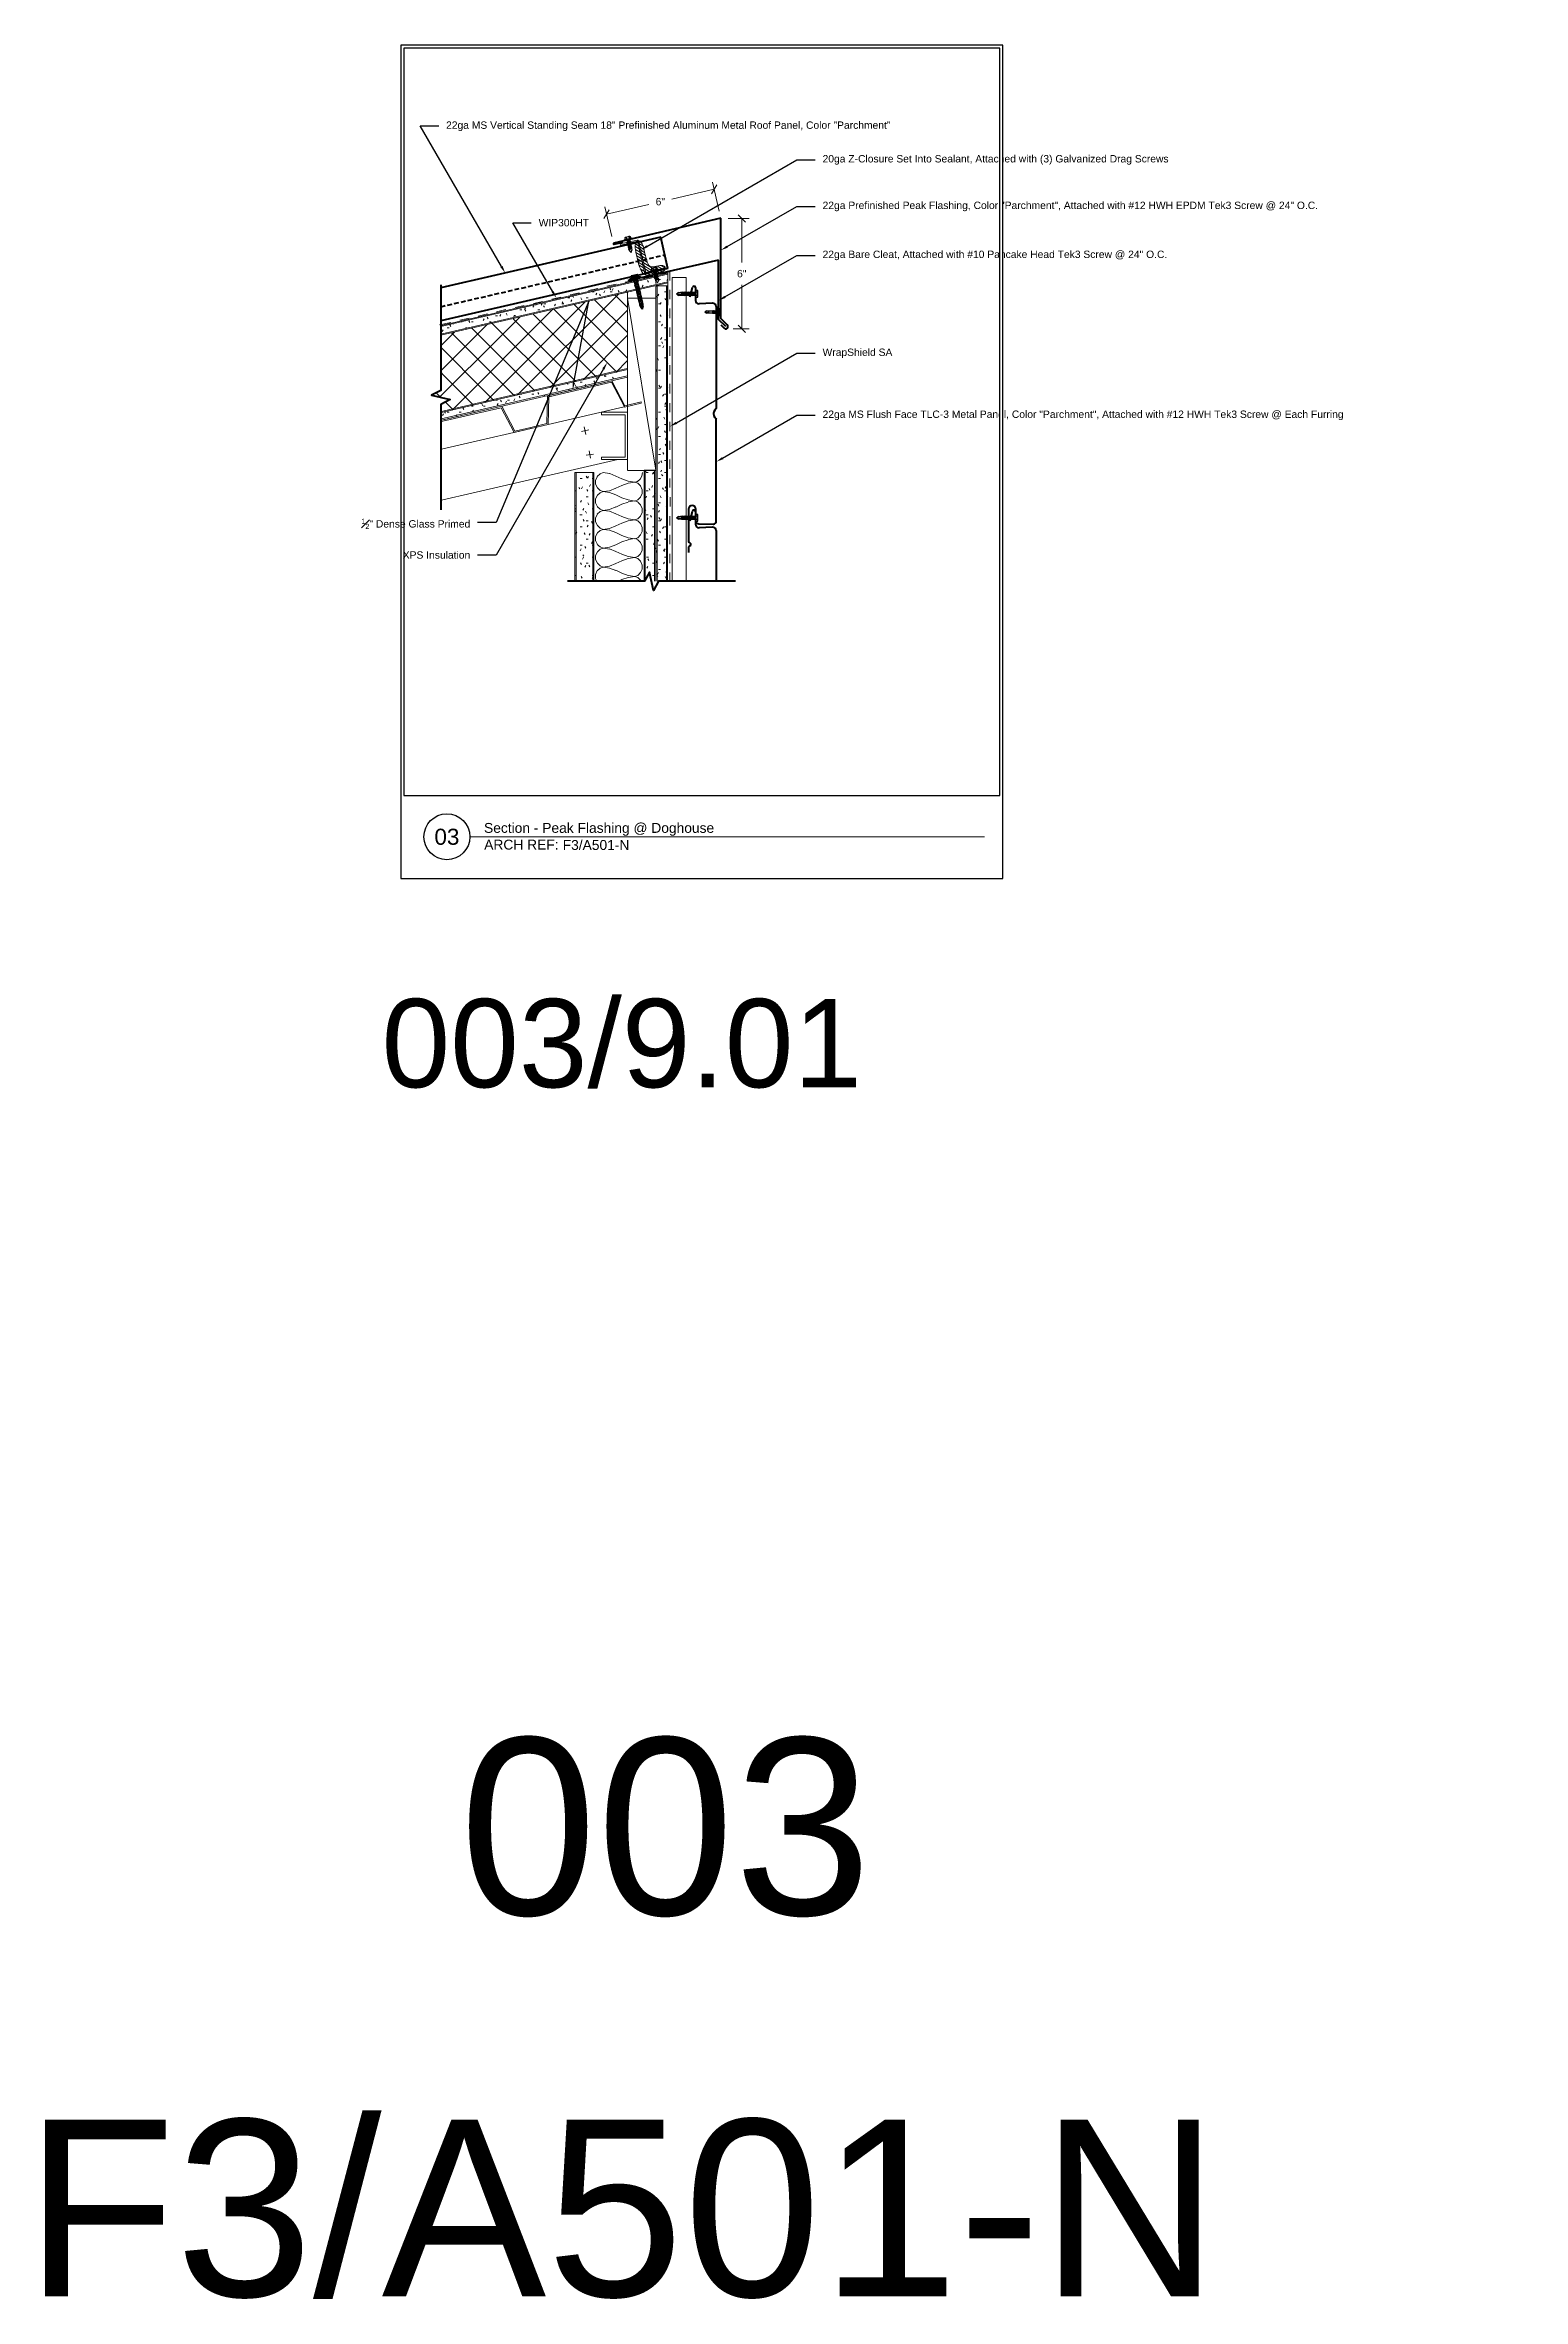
# Model space of a CAD drawing. Header units: inches. Extents: x -293 to 39679, y -468 to 488.
# Drawn here: x 222.1 to 302.4, y -76.9 to 45.5 of the extents above; entities that cross this region are included whole.
import ezdxf
from ezdxf import colors
from ezdxf.entities.mleader import LeaderData, LeaderLine
from ezdxf.enums import TextEntityAlignment as Align
from ezdxf.math import Vec2, Vec3

# ---------------------------------------------------------------- set-up
doc = ezdxf.new("R2010")
doc.units = ezdxf.units.IN
doc.header["$MEASUREMENT"] = 0
doc.linetypes.add('HIDDEN', pattern=[0.375, 0.25, -0.125])
doc.linetypes.add('PHANTOM2', pattern=[1.25, 0.625, -0.125, 0.125, -0.125, 0.125, -0.125])
doc.layers.get('Defpoints').update_dxf_attribs({"color": 3})
doc.layers.add('NSE-Border', color=156, linetype='Continuous', plot=False)
for name, color, linetype, lineweight in [('NSE-By_Others', 252, 'Continuous', 0), ('NSE-Call-Outs', 51, 'Continuous', 13), ('NSE-Flashing 01', 2, 'Continuous', 40), ('NSE-Furring 01', 30, 'Continuous', 18), ('NSE-Hardware', 111, 'Continuous', 25), ('NSE-Notes', 11, 'Continuous', 40), ('NSE-Panels 01', 1, 'Continuous', 40), ('NSE-Panels 03', 3, 'Continuous', 40), ('NSE-Sealant', 143, 'Continuous', 13), ('NSE-Title', 51, 'Continuous', 9), ('NSE-Underlayment', 6, 'PHANTOM2', 13)]:
    doc.layers.add(name, color=color, linetype=linetype, lineweight=lineweight)
doc.layers.add('NSE-Detail Border', color=7, linetype='Continuous')
doc.styles.add('004 - NSSM - Standard', font='arial.ttf', dxfattribs={"height": 0.4})
doc.styles.add('008 - NSSM - Standard', font='arial.ttf', dxfattribs={"height": 0.8})
doc.styles.add('048 - NSSM - Standard', font='arial.ttf', dxfattribs={"height": 4.8})
doc.styles.add('096 - NSSM - Standard', font='arial.ttf', dxfattribs={"height": 9.6})
doc.styles.add('Anno - NSSM - Standard', font='arial.ttf', dxfattribs={"height": 0.1})
doc.dimstyles.new('004 - NSSM - Standard', dxfattribs={"dimtxt": 0.4, "dimasz": 0.4, "dimexe": 0.4, "dimexo": 0.4, "dimgap": 0.4, "dimtad": 0, "dimtih": 1, "dimtoh": 1, "dimdec": 4, "dimzin": 3, "dimdsep": 46, "dimlunit": 4, "dimtxsty": '004 - NSSM - Standard', "dimblk": 'OBLIQUE', "dimcen": 0.4, "dimclrd": 51, "dimclre": 51, "dimclrt": 256, "dimadec": 0, "dimazin": 0, "dimtfac": 0.7, "dimtdec": 4, "dimtmove": 1, "dimatfit": 2, "dimfxl": 1, "dimtfill": 1, "dimtfillclr": 11, "dimfrac": 1, "dimtolj": 1, "dimtzin": 0, "dimlwd": 0, "dimlwe": 0, "dimarcsym": 0})
doc.dimstyles.get("Standard").update_dxf_attribs({"dimtxt": 0.18, "dimasz": 0.18, "dimexe": 0.18, "dimexo": 0.0625, "dimgap": 0.09, "dimtad": 0, "dimtih": 1, "dimtoh": 1, "dimdec": 4, "dimzin": 0, "dimdsep": 46, "dimtxsty": 'Standard', "dimcen": 0.09, "dimadec": 0, "dimazin": 0, "dimtfac": 1, "dimtdec": 4, "dimtofl": 0, "dimtmove": 0, "dimatfit": 3, "dimfxl": 1, "dimtolj": 1, "dimtzin": 0, "dimarcsym": 0})

msp = doc.modelspace()

# ---------------------------------------------------------------- texts
at = {"layer": 'Defpoints', "color": 5, "insert": (253.45078, -6.28629), "char_height": 4.8, "attachment_point": 2, "style": '048 - NSSM - Standard'}
msp.add_mtext_dynamic_manual_height_columns('003/9.01', width=15.7513444, gutter_width=2, heights=[0], dxfattribs=at)
at = {"layer": 'Defpoints', "insert": (255.82084, -51.28298), "char_height": 9.6, "attachment_point": 5, "style": '096 - NSSM - Standard'}
msp.add_mtext_dynamic_manual_height_columns('003', width=16.3938227, gutter_width=0.5, heights=[0], dxfattribs=at)
at = {"layer": 'NSE-Title', "insert": (253.45078, -72), "char_height": 9.6, "width": 31.6499699, "attachment_point": 5, "style": '096 - NSSM - Standard'}
msp.add_mtext('F3/A501-N', dxfattribs=at)

# ---------------------------------------------------------------- blocks, each defined once
blk = doc.blocks.new('*U4')
blk.add_wipeout([(8.13, 1.129), (8.13, 0), (0, 0), (0, 11.313), (8.172, 11.313), (8.172, 0), (8.13, 0), (8.13, 11.271), (0.042, 11.271), (0.042, 1.129)])
at = {"layer": 'Defpoints', "ltscale": 0.0625}
blk.add_lwpolyline([(0.042, 1.129), (8.13, 1.129), (8.13, 11.271), (0.042, 11.271)], close=True, dxfattribs=at)
at = {"layer": 'Defpoints'}
blk.add_circle((0.625, 0.567), 0.312, dxfattribs=at)
at = {"layer": 'NSE-Border', "ltscale": 0.0625}
blk.add_lwpolyline([(0, 0), (8.172, 0), (8.172, 11.313), (0, 11.313)], close=True, dxfattribs=at)
at = {"layer": 'NSE-Title'}
blk.add_line((0.938, 0.567), (7.922, 0.567), dxfattribs=at)
at = {"layer": 'Defpoints', "style": '008 - NSSM - Standard'}
blk.add_attdef('DETAIL_NUMBER', text='', height=0.218, dxfattribs=at).set_placement((0.625, 0.567), align=Align.MIDDLE_CENTER)
at = {"layer": 'NSE-Title', "style": '004 - NSSM - Standard'}
blk.add_text('ARCH REF:', height=0.1341, dxfattribs=at).set_placement((1.636, 0.46), align=Align.MIDDLE_CENTER)
for tag, p in [('DETAIL_DESCRIPTION', (1.129, 0.62)), ('ARCH_REF', (2.197, 0.388))]:
    blk.add_attdef(tag, p, '', height=0.134, dxfattribs=at)
blk = doc.blocks.new('*U19')
at = {"color": 99}
blk.add_wipeout([(-4.56, 0), (-0.38, 0), (-0.11, 0.5), (0.11, -0.5), (0.38, 0), (4.56, 0), (4.54, -10.9), (-4.58, -10.9)], dxfattribs=at)
blk.add_lwpolyline([(4.56, 0), (0.38, 0), (0.11, -0.5), (-0.11, 0.5), (-0.38, 0), (-4.56, 0)])
blk = doc.blocks.new('*U22')
at = {"color": 99}
blk.add_wipeout([(-6.1, 0), (-0.38, 0), (-0.11, -0.5), (0.11, 0.5), (0.37, 0), (6.1, 0), (6.1, 3), (-6.1, 3)], dxfattribs=at)
blk.add_lwpolyline([(6.1, 0), (0.37, 0), (0.11, 0.5), (-0.11, -0.5), (-0.38, 0), (-6.1, 0)])
blk = doc.blocks.new('*U27')
blk.add_lwpolyline([(0, 0), (5.9687, 0, -1), (5.9687, -0.0625), (5.4687, -0.0625)], format="xyb")
blk = doc.blocks.new('*U39')
blk.add_lwpolyline([(0, -0.35), (0.18, -0.53, 1), (0.35, -0.35), (0, 0)], format="xyb")
blk = doc.blocks.new('*U46')
blk.add_lwpolyline([(0.5625, 1.875, 0.41421356), (0.5, 1.8125), (0.5, 0.0625), (-0.5, 0.0625), (-0.5, 0), (0.5, 0, 0.41421356), (0.5625, 0.0625), (0.5625, 1.8125), (1.5, 1.8125), (1.5, 1.875)], format="xyb", close=True)
blk = doc.blocks.new('*U45')
at = {"color": 0, "linetype": 'ByBlock', "lineweight": -2}
for p, q in [((-0.07, 0), (-0.07, -0.1)), ((-0.1, -0.12), (0.1, -0.07)), ((-0.07, -0.1), (-0.1, -0.12)), ((-0.1, -0.12), (-0.07, -0.15)), ((-0.1, -0.22), (0.1, -0.17)), ((-0.07, -0.2), (-0.1, -0.22)), ((-0.1, -0.22), (-0.07, -0.25)), ((-0.1, -0.32), (0.1, -0.27)), ((-0.07, -0.3), (-0.1, -0.32)), ((-0.1, -0.32), (-0.07, -0.35)), ((-0.1, -0.42), (0.1, -0.37)), ((-0.07, -0.4), (-0.1, -0.42)), ((-0.1, -0.42), (-0.07, -0.45)), ((-0.1, -0.52), (0.1, -0.47)), ((-0.07, -0.5), (-0.1, -0.52)), ((-0.1, -0.52), (-0.07, -0.55)), ((-0.07, -0.1), (0.07, -0.05)), ((-0.07, -0.15), (0.07, -0.1)), ((-0.07, -0.15), (-0.07, -0.2)), ((-0.07, -0.2), (0.07, -0.15)), ((-0.07, -0.25), (0.07, -0.2)), ((-0.07, -0.25), (-0.07, -0.3)), ((-0.07, -0.3), (0.07, -0.25)), ((-0.07, -0.35), (0.07, -0.3)), ((-0.07, -0.35), (-0.07, -0.4)), ((-0.07, -0.4), (0.07, -0.35)), ((-0.07, -0.45), (0.07, -0.4)), ((-0.07, -0.45), (-0.07, -0.5)), ((-0.07, -0.5), (0.07, -0.45)), ((-0.07, -0.55), (0.07, -0.5)), ((-0.07, -0.55), (-0.07, -0.6)), ((0, -0.7), (-0.07, -0.6)), ((0, -0.7), (0.07, -0.6)), ((0.07, 0), (0.07, -0.05)), ((0.07, -0.05), (0.1, -0.07)), ((0.1, -0.07), (0.07, -0.1)), ((0.07, -0.1), (0.07, -0.15)), ((0.07, -0.15), (0.1, -0.17)), ((0.1, -0.17), (0.07, -0.2)), ((0.07, -0.2), (0.07, -0.25)), ((0.07, -0.25), (0.1, -0.27)), ((0.1, -0.27), (0.07, -0.3)), ((0.07, -0.3), (0.07, -0.35)), ((0.07, -0.35), (0.1, -0.37)), ((0.1, -0.37), (0.07, -0.4)), ((0.07, -0.4), (0.07, -0.45)), ((0.07, -0.45), (0.1, -0.47)), ((0.1, -0.47), (0.07, -0.5)), ((0.07, -0.5), (0.07, -0.6))]:
    blk.add_line(p, q, dxfattribs=at)
at = {"color": 0, "linetype": 'ByBlock', "lineweight": -2, "flags": 128}
blk.add_lwpolyline([(0.19, 0.03), (0.19, 0), (-0.19, 0), (-0.19, 0.03), (0.19, 0.03)], dxfattribs=at)
for points in [[(-0.14, 0.03), (-0.14, 0.12, -0.414214), (-0.12, 0.14), (0.12, 0.14, -0.414214), (0.14, 0.12), (0.14, 0.03)], [(-0.09, 0.14, -0.414214), (-0.08, 0.13), (-0.08, 0.03)], [(-0.07, 0.14, 0.414214), (-0.08, 0.13), (-0.08, 0.03)], [(0.07, 0.14, -0.414214), (0.08, 0.13), (0.08, 0.03)], [(0.1, 0.14, 0.414214), (0.08, 0.13), (0.08, 0.03)]]:
    blk.add_lwpolyline(points, format="xyb", dxfattribs=at)
blk = doc.blocks.new('*U47')
h = blk.add_hatch()
h.set_pattern_fill('ANSI31', scale=0.25, angle=-90)
h.set_pattern_definition([(315, (-0.2462, -0.96875), (0.0220971, 0.0220971), [])])
h.paths.add_polyline_path([(0.27, 0.03), (-0.27, 0.03, 0.414214), (-0.28, 0.02, 1.174268), (-0.27, 0), (0.27, 0, 0.414214), (0.28, 0.01, 1.174268)])
at = {"color": 0, "linetype": 'ByBlock', "lineweight": -2}
for p, q in [((-0.07, 0), (-0.07, -0.1)), ((-0.1, -0.12), (0.1, -0.07)), ((-0.07, -0.1), (-0.1, -0.12)), ((-0.1, -0.12), (-0.07, -0.15)), ((-0.1, -0.22), (0.1, -0.17)), ((-0.07, -0.2), (-0.1, -0.22)), ((-0.1, -0.22), (-0.07, -0.25)), ((-0.1, -0.32), (0.1, -0.27)), ((-0.07, -0.3), (-0.1, -0.32)), ((-0.1, -0.32), (-0.07, -0.35)), ((-0.1, -0.42), (0.1, -0.37)), ((-0.07, -0.4), (-0.1, -0.42)), ((-0.1, -0.42), (-0.07, -0.45)), ((-0.1, -0.52), (0.1, -0.47)), ((-0.07, -0.5), (-0.1, -0.52)), ((-0.1, -0.52), (-0.07, -0.55)), ((-0.07, -0.1), (0.07, -0.05)), ((-0.07, -0.15), (0.07, -0.1)), ((-0.07, -0.15), (-0.07, -0.2)), ((-0.07, -0.2), (0.07, -0.15)), ((-0.07, -0.25), (0.07, -0.2)), ((-0.07, -0.25), (-0.07, -0.3)), ((-0.07, -0.3), (0.07, -0.25)), ((-0.07, -0.35), (0.07, -0.3)), ((-0.07, -0.35), (-0.07, -0.4)), ((-0.07, -0.4), (0.07, -0.35)), ((-0.07, -0.45), (0.07, -0.4)), ((-0.07, -0.45), (-0.07, -0.5)), ((-0.07, -0.5), (0.07, -0.45)), ((-0.07, -0.55), (0.07, -0.5)), ((-0.07, -0.55), (-0.07, -0.6)), ((0, -0.7), (-0.07, -0.6)), ((0, -0.7), (0.07, -0.6)), ((0.07, 0), (0.07, -0.05)), ((0.07, -0.05), (0.1, -0.07)), ((0.1, -0.07), (0.07, -0.1)), ((0.07, -0.1), (0.07, -0.15)), ((0.07, -0.15), (0.1, -0.17)), ((0.1, -0.17), (0.07, -0.2)), ((0.07, -0.2), (0.07, -0.25)), ((0.07, -0.25), (0.1, -0.27)), ((0.1, -0.27), (0.07, -0.3)), ((0.07, -0.3), (0.07, -0.35)), ((0.07, -0.35), (0.1, -0.37)), ((0.1, -0.37), (0.07, -0.4)), ((0.07, -0.4), (0.07, -0.45)), ((0.07, -0.45), (0.1, -0.47)), ((0.1, -0.47), (0.07, -0.5)), ((0.07, -0.5), (0.07, -0.6))]:
    blk.add_line(p, q, dxfattribs=at)
at = {"color": 0, "linetype": 'ByBlock', "lineweight": -2, "flags": 128}
blk.add_lwpolyline([(0.28, 0.02), (0.28, 0.01, -0.414214), (0.27, 0), (-0.27, 0, -0.414214), (-0.28, 0.01), (-0.28, 0.02, -0.414214), (-0.27, 0.03), (0.27, 0.03, -0.414214)], format="xyb", close=True, dxfattribs=at)
blk.add_lwpolyline([(0.19, 0.06), (0.19, 0.03), (-0.19, 0.03), (-0.19, 0.06), (0.19, 0.06)], dxfattribs=at)
for points in [[(-0.14, 0.06), (-0.14, 0.15, -0.414214), (-0.12, 0.17), (0.12, 0.17, -0.414214), (0.14, 0.15), (0.14, 0.06)], [(-0.09, 0.17, -0.414214), (-0.08, 0.16), (-0.08, 0.06)], [(-0.07, 0.17, 0.414214), (-0.08, 0.16), (-0.08, 0.06)], [(0.07, 0.17, -0.414214), (0.08, 0.16), (0.08, 0.06)], [(0.1, 0.17, 0.414214), (0.08, 0.16), (0.08, 0.06)]]:
    blk.add_lwpolyline(points, format="xyb", dxfattribs=at)
blk = doc.blocks.new('_Oblique')
at = {"color": 0, "linetype": 'ByBlock', "lineweight": -2}
blk.add_line((-0.5, -0.5), (0.5, 0.5), dxfattribs=at)
blk = doc.blocks.new('*D48')
at = {"layer": 'Defpoints', "color": 0, "transparency": 16777216}
for p in [(252.62, 36.32), (258.83, 36.09), (252.99, 34.71)]:
    blk.add_point(p, dxfattribs=at)
at = {"layer": 'NSE-Call-Outs', "color": 51, "lineweight": 0, "transparency": 16777216}
for p, q in [((258.74, 36.48), (258.37, 38.06)), ((252.62, 36.32), (254.91, 36.85)), ((258.46, 37.67), (256.17, 37.14)), ((252.9, 35.1), (252.53, 36.71))]:
    blk.add_line(p, q, dxfattribs=at)
at = {"layer": 'NSE-Call-Outs', "color": 51, "lineweight": 0, "transparency": 16777216, "xscale": 0.4, "yscale": 0.4, "zscale": 0.4}
for p, rotation in [((258.46, 37.67), 13.06858740422222), ((252.62, 36.32), 193.0685874042223)]:
    blk.add_blockref('_Oblique', p, dxfattribs=dict(at, rotation=rotation))
at = {"layer": 'NSE-Call-Outs', "transparency": 16777216, "insert": (255.54, 37), "char_height": 0.4, "attachment_point": 5, "style": '004 - NSSM - Standard', "bg_fill": 3, "box_fill_scale": 1.25, "bg_fill_color": 256, "bg_fill_true_color": 13158600, "bg_fill_transparency": 0}
blk.add_mtext('\\A1;6"', dxfattribs=at)
blk = doc.blocks.new('*D49')
at = {"layer": 'Defpoints', "color": 0, "transparency": 16777216}
for p in [(258.83, 36.09), (259.1, 30.09), (259.96, 30.09)]:
    blk.add_point(p, dxfattribs=at)
at = {"layer": 'NSE-Call-Outs', "color": 51, "lineweight": 0, "transparency": 16777216}
for p, q in [((259.23, 36.09), (260.36, 36.09)), ((259.96, 36.09), (259.96, 33.7)), ((259.96, 30.09), (259.96, 32.49)), ((259.5, 30.09), (260.36, 30.09))]:
    blk.add_line(p, q, dxfattribs=at)
at = {"layer": 'NSE-Call-Outs', "color": 51, "lineweight": 0, "transparency": 16777216, "xscale": 0.4, "yscale": 0.4, "zscale": 0.4}
for p, rotation in [((259.96, 36.09), 90), ((259.96, 30.09), 270)]:
    blk.add_blockref('_Oblique', p, dxfattribs=dict(at, rotation=rotation))
at = {"layer": 'NSE-Call-Outs', "transparency": 16777216, "insert": (259.96, 33.09), "char_height": 0.4, "attachment_point": 5, "style": '004 - NSSM - Standard', "bg_fill": 3, "box_fill_scale": 1.25, "bg_fill_color": 256, "bg_fill_true_color": 13158600, "bg_fill_transparency": 0}
blk.add_mtext('\\A1;6"', dxfattribs=at)
blk = doc.blocks.new('*U41')
for points in [[(-0.01, 0.18), (-0.01, -0.18)], [(0.05, -0.18), (0.05, 0.18)]]:
    blk.add_lwpolyline(points)
for centre, start, end in [((0.02, 0.12), 63.732, 116.268), ((0.02, -0.12), 243.732, 296.268)]:
    blk.add_arc(centre, 0.0706, start, end)
at = {"has_arrowhead": 0}
for points in [[(0.05, 0.06), (0.73, 0.06), (0.8, 0), (0.73, -0.07), (0.05, -0.07), (0.05, 0.06)], [(0.08, 0.06), (0.09, 0.09), (0.14, -0.1), (0.15, -0.07)], [(0.14, 0.06), (0.15, 0.09), (0.2, -0.1), (0.21, -0.07)], [(0.21, 0.06), (0.21, 0.09), (0.26, -0.1), (0.27, -0.07)], [(0.27, 0.06), (0.28, 0.09), (0.33, -0.1), (0.34, -0.07)], [(0.33, 0.06), (0.34, 0.09), (0.39, -0.1), (0.4, -0.07)], [(0.73, 0.06), (0.61, 0.04), (0.57, 0), (0.61, -0.04), (0.73, -0.07)], [(0.61, 0.04), (0.8, 0)], [(0.05, 0), (0.08, -0.1), (0.09, -0.07)]]:
    blk.add_leader(points, dimstyle='Standard', override={"dimasz": 0, "dimgap": 0, "dimldrblk": 'None'}, dxfattribs=at)
blk = doc.blocks.new('*U42')
for p, q in [((-0.17, 0.09), (-0.08, 0.09)), ((-0.05, 0.18), (-0.03, 0.31)), ((-0.17, -0.09), (-0.08, -0.09)), ((-0.05, -0.18), (-0.03, -0.31))]:
    blk.add_line(p, q)
for points in [[(-0.08, 0.18), (-0.17, 0.18, 0.414214), (-0.18, 0.17), (-0.18, -0.17, 0.414214), (-0.17, -0.18), (-0.08, -0.18)], [(-0.18, 0.1, 0.414214), (-0.17, 0.09, 0.414214), (-0.18, 0.08)], [(-0.18, -0.08, 0.414214), (-0.17, -0.09, 0.414214), (-0.18, -0.1)]]:
    blk.add_lwpolyline(points, format="xyb")
for points in [[(-0.05, 0.2), (-0.08, 0.2), (-0.08, -0.2), (-0.05, -0.2)], [(0, -0.31), (-0.03, -0.31), (-0.03, 0.31), (0, 0.31)]]:
    blk.add_lwpolyline(points, close=True)
blk.add_lwpolyline([(0, 0.29), (0.05, 0.29), (0.05, -0.29), (0, -0.29)])
at = {"has_arrowhead": 0}
for points in [[(0.05, 0.08), (1.43, 0.08), (1.45, 0.08), (1.5, 0.07), (1.51, 0.07), (1.56, 0.06), (1.58, 0.05), (1.63, 0.04), (1.65, 0.03), (1.72, 0), (1.68, -0.02), (1.66, -0.03), (1.62, -0.04), (1.61, -0.05), (1.56, -0.06), (1.55, -0.06), (1.5, -0.07), (1.49, -0.07), (1.43, -0.08), (0.05, -0.08), (0.05, 0.08)], [(0.08, 0.08), (0.09, 0.11), (0.14, -0.11), (0.15, -0.08)], [(0.14, 0.08), (0.15, 0.11), (0.21, -0.11), (0.21, -0.08)], [(0.2, 0.08), (0.21, 0.11), (0.27, -0.11), (0.28, -0.08)], [(0.27, 0.08), (0.27, 0.11), (0.33, -0.11), (0.34, -0.08)], [(0.33, 0.08), (0.34, 0.11), (0.39, -0.11), (0.4, -0.08)], [(0.39, 0.08), (0.4, 0.11), (0.46, -0.11), (0.46, -0.08)], [(0.45, 0.08), (0.46, 0.11), (0.52, -0.11), (0.53, -0.08)], [(0.52, 0.08), (0.52, 0.11), (0.58, -0.11), (0.59, -0.08)], [(0.58, 0.08), (0.59, 0.11), (0.64, -0.11), (0.65, -0.08)], [(0.64, 0.08), (0.65, 0.11), (0.71, -0.11), (0.71, -0.08)], [(0.7, 0.08), (0.71, 0.11), (0.77, -0.11), (0.78, -0.08)], [(0.77, 0.08), (0.77, 0.11), (0.83, -0.11), (0.84, -0.08)], [(0.83, 0.08), (0.84, 0.11), (0.89, -0.11), (0.9, -0.08)], [(0.89, 0.08), (0.9, 0.11), (0.96, -0.11), (0.96, -0.08)], [(0.95, 0.08), (0.96, 0.11), (1.02, -0.11), (1.03, -0.08)], [(1.02, 0.08), (1.02, 0.11), (1.08, -0.11), (1.09, -0.08)], [(1.08, 0.08), (1.09, 0.11), (1.14, -0.11), (1.15, -0.08)], [(1.14, 0.08), (1.15, 0.11), (1.21, -0.11), (1.21, -0.08)], [(1.2, 0.08), (1.21, 0.11), (1.27, -0.11), (1.28, -0.08)], [(1.27, 0.08), (1.27, 0.11), (1.33, -0.11), (1.34, -0.08)], [(1.33, 0.08), (1.34, 0.11), (1.39, -0.11), (1.4, -0.08)], [(1.39, 0.08), (1.4, 0.11), (1.46, -0.11), (1.46, -0.08)], [(1.43, 0.08), (1.44, 0.11), (1.5, -0.1), (1.5, -0.07)], [(1.5, 0.07), (1.51, 0.1), (1.56, -0.09), (1.56, -0.06)], [(1.56, 0.06), (1.57, 0.09), (1.61, -0.07), (1.62, -0.04)], [(1.63, 0.04), (1.64, 0.07), (1.67, -0.05), (1.68, -0.02)], [(0.05, 0), (0.08, -0.11), (0.09, -0.08)]]:
    blk.add_leader(points, dimstyle='Standard', override={"dimasz": 0, "dimgap": 0, "dimldrblk": 'None'}, dxfattribs=at)
blk = doc.blocks.new('*U77')
for p, q in [((-0.06, 0.09), (0.03, 0.09)), ((-0.06, -0.09), (0.03, -0.09))]:
    blk.add_line(p, q)
for points in [[(0.03, 0.18), (-0.06, 0.18, 0.414214), (-0.07, 0.17), (-0.07, -0.17, 0.414214), (-0.06, -0.18), (0.03, -0.18)], [(-0.07, 0.1, 0.414214), (-0.06, 0.09, 0.414214), (-0.07, 0.08)], [(-0.07, -0.08, 0.414214), (-0.06, -0.09, 0.414214), (-0.07, -0.1)]]:
    blk.add_lwpolyline(points, format="xyb")
blk.add_lwpolyline([(0.05, 0.2), (0.03, 0.2), (0.03, -0.2), (0.05, -0.2)], close=True)
at = {"has_arrowhead": 0}
for points in [[(0.05, 0.08), (1, 0.08), (1.08, 0), (1, -0.08), (0.05, -0.08), (0.05, 0.08)], [(0.08, 0.08), (0.09, 0.11), (0.14, -0.11), (0.15, -0.08)], [(0.14, 0.08), (0.15, 0.11), (0.21, -0.11), (0.21, -0.08)], [(0.2, 0.08), (0.21, 0.11), (0.27, -0.11), (0.28, -0.08)], [(0.27, 0.08), (0.27, 0.11), (0.33, -0.11), (0.34, -0.08)], [(0.33, 0.08), (0.34, 0.11), (0.39, -0.11), (0.4, -0.08)], [(0.39, 0.08), (0.4, 0.11), (0.46, -0.11), (0.46, -0.08)], [(0.45, 0.08), (0.46, 0.11), (0.52, -0.11), (0.53, -0.08)], [(0.52, 0.08), (0.52, 0.11), (0.58, -0.11), (0.59, -0.08)], [(0.58, 0.08), (0.59, 0.11), (0.64, -0.11), (0.65, -0.08)], [(0.64, 0.08), (0.65, 0.11), (0.71, -0.11), (0.71, -0.08)], [(0.7, 0.08), (0.71, 0.11), (0.77, -0.11), (0.78, -0.08)], [(0.77, 0.08), (0.77, 0.11), (0.83, -0.11), (0.84, -0.08)], [(1, 0.08), (0.85, 0.05), (0.8, 0), (0.85, -0.05), (1, -0.08)], [(0.85, 0.05), (1.08, 0)], [(0.05, 0), (0.08, -0.11), (0.09, -0.08)]]:
    blk.add_leader(points, dimstyle='Standard', override={"dimasz": 0, "dimgap": 0, "dimldrblk": 'None'}, dxfattribs=at)

# ---------------------------------------------------------------- linework, layer by layer
at = {"layer": 'NSE-By_Others'}
msp.add_line((253.74189, 25.56193), (252.35064, 25.56193), dxfattribs=at)
for points in [[(241.61838, 29.80542), (255.95343, 33.11812), (255.95343, 31.374)], [(255.95317, 33.06677), (243.61983, 30.21992)], [(255.95317, 32.64454), (255.95317, 33.06677)], [(243.61975, 29.74178), (255.9527, 32.58869)], [(253.75659, 32.08392), (243.61975, 29.74379)], [(243.61976, 29.79828), (255.95463, 32.64428)], [(247.78124, 26.50434), (253.25242, 31.96162)], [(250.8236, 31.79824), (250.78364, 31.866)], [(251.83345, 32.1106), (251.94127, 32.1106)], [(252.0913, 32.02833), (252.03741, 31.93271)], [(252.28434, 31.87936), (252.22872, 31.97496)], [(252.52867, 32.15285), (252.47476, 32.0572)], [(252.85528, 32.20613), (252.80133, 32.30184)], [(252.81419, 32.1106), (252.92374, 32.1106)], [(252.97883, 32.27515), (252.92489, 32.17946)], [(253.75655, 31.25034), (253.08753, 31.91937)], [(253.23783, 32.43748), (253.25176, 32.43748)], [(253.30612, 32.08387), (253.2522, 32.17953)], [(253.71496, 32.21956), (253.66104, 32.12388)], [(253.75659, 27.88139), (253.75659, 32.08392)], [(254.12395, 32.43748), (254.23363, 32.43748)], [(254.3153, 32.30172), (254.26134, 32.39745)], [(254.60254, 32.46639), (254.54857, 32.37063)], [(254.88879, 32.62848), (254.83477, 32.72433)], [(255.33966, 32.50622), (255.28392, 32.60203)], [(255.339, 32.42414), (255.29723, 32.35625)], [(255.29732, 32.43748), (255.29732, 16.38869)], [(255.93797, 32.43748), (255.29732, 32.43748)], [(255.38079, 31.77044), (255.3252, 31.866)], [(255.36522, 16.3887), (255.36522, 32.43748)], [(255.46153, 31.97496), (255.40765, 31.87936)], [(255.43596, 32.76658), (255.54402, 32.76658)], [(255.76163, 32.1106), (255.87118, 32.1106)], [(255.87008, 16.38877), (255.87008, 32.43748)], [(255.95228, 32.81995), (255.89824, 32.72407)], [(255.93797, 16.38878), (255.93797, 32.43748)], [(242.44828, 25.27803), (247.91825, 30.73416)], [(244.23481, 25.6862), (249.69192, 31.14331)], [(245.98039, 30.63854), (245.92677, 30.5434)], [(246.00844, 26.09613), (251.46477, 31.55246)], [(246.19991, 30.63898), (246.14453, 30.73416)], [(246.59339, 30.80087), (246.69031, 30.80087)], [(246.8811, 30.8698), (246.82743, 30.77458)], [(247.22262, 30.84349), (247.16894, 30.93873)], [(250.94684, 27.22831), (247.53538, 30.65188)], [(247.61914, 30.82978), (247.56374, 30.73457)], [(247.57652, 30.80087), (247.68556, 30.80087)], [(247.90541, 31.12997), (248.01458, 31.12997)], [(248.21919, 31.23893), (248.16371, 31.14358)], [(248.23276, 31.048), (248.17731, 31.14331)], [(248.66842, 31.34789), (248.61466, 31.26638)], [(252.0508, 27.48553), (248.63984, 30.89649)], [(248.79097, 31.3735), (248.77709, 31.40126)], [(248.88795, 31.12997), (248.99712, 31.12997)], [(249.11782, 31.47019), (249.06403, 31.37477)], [(249.24245, 31.26638), (249.18696, 31.34789)], [(249.21511, 31.45685), (249.32267, 31.45685)], [(249.55378, 26.91239), (253.75579, 31.1144)], [(253.17006, 27.74602), (249.75942, 31.15665)], [(249.85548, 31.43016), (249.8017, 31.33475)], [(250.19705, 31.45685), (250.30635, 31.45685)], [(250.26374, 31.47035), (250.20993, 31.56581)], [(250.52388, 31.78372), (250.63331, 31.78372)], [(250.7419, 31.67477), (250.68808, 31.57927)], [(253.75533, 28.50909), (250.8637, 31.4146)], [(251.27427, 31.67486), (251.21869, 31.77038)], [(251.4785, 31.61917), (251.46461, 31.60529)], [(251.50523, 31.78372), (251.61465, 31.78372)], [(253.75599, 29.88819), (251.96941, 31.67477)], [(253.75785, 31.75704), (255.29833, 31.75704)], [(253.75785, 22.4117), (253.75785, 31.75704)], [(253.75785, 31.75704), (255.29833, 22.42559)], [(255.29833, 31.75704), (255.29833, 22.4117)], [(255.43468, 31.45685), (255.54398, 31.45685)], [(255.58472, 31.52356), (255.52919, 31.42812)], [(255.5858, 30.76124), (255.53041, 30.85646)], [(255.83134, 31.66208), (255.77577, 31.7437)], [(255.94048, 30.84312), (255.92663, 30.81542)], [(241.61838, 25.80042), (246.13168, 30.32501)], [(241.61838, 27.16888), (244.35816, 29.91585)], [(245.39479, 25.94534), (241.98335, 29.36883)], [(242.95202, 30.10486), (242.44612, 29.99609)], [(243.02004, 30.07818), (242.96652, 29.98323)], [(246.50036, 26.20467), (243.08937, 29.61566)], [(243.15609, 30.01038), (243.10257, 30.09152)], [(243.63418, 29.82024), (243.68938, 29.82024)], [(243.74432, 30.03815), (243.68909, 29.94321)], [(243.96257, 30.14711), (244.07136, 30.14711)], [(244.16591, 30.21441), (244.11062, 30.30944)], [(247.61815, 26.46293), (244.19368, 29.8736)], [(244.32998, 30.37837), (244.30233, 30.35072)], [(244.76668, 30.47399), (244.75284, 30.46016)], [(244.95724, 30.14711), (245.05394, 30.14711)], [(245.19059, 30.43448), (245.13526, 30.52958)], [(245.28533, 30.47399), (245.38042, 30.47399)], [(248.72358, 26.7234), (245.3132, 30.13377)], [(246.26732, 30.47399), (246.36241, 30.47399)], [(249.8414, 26.96785), (246.41753, 30.39172)], [(251.34244, 27.32331), (253.75664, 29.7513)], [(255.43546, 30.47399), (255.54438, 30.47399)], [(255.613, 29.61566), (255.55784, 29.52086)], [(255.65313, 30.35169), (255.59784, 30.25664)], [(255.66587, 29.30079), (255.62453, 29.39552)], [(255.76075, 29.49113), (255.87102, 29.49113)], [(255.76216, 30.14711), (255.87095, 30.14711)], [(244.28906, 25.70087), (241.61838, 28.36081)], [(253.11557, 27.73086), (253.75562, 28.37264)], [(255.43334, 28.3988), (255.38012, 28.49494)], [(255.43394, 29.16426), (255.54407, 29.16426)], [(255.73508, 29.16426), (255.68002, 29.06961)], [(255.76308, 28.5105), (255.87124, 28.5105)], [(255.93948, 28.22365), (255.91204, 28.18249)], [(241.60424, 25.13935), (253.74252, 27.94243)], [(241.60425, 24.73207), (253.74247, 27.53328)], [(241.61838, 25.07947), (253.75666, 27.88121)], [(241.61838, 25.07813), (253.75666, 27.88121)], [(241.61838, 24.67085), (253.7566, 27.47205)], [(243.16993, 25.44042), (241.61838, 26.99213)], [(252.91108, 27.26748), (249.4175, 26.46245)], [(249.48687, 26.4096), (252.88392, 27.20077)], [(250.52338, 27.07717), (250.49604, 27.13184)], [(250.9733, 26.95392), (250.91865, 27.04956)], [(251.04196, 26.95394), (250.98733, 26.85834)], [(251.17856, 27.20077), (251.28792, 27.20077)], [(251.49128, 27.07624), (251.43662, 26.9806)], [(251.98299, 27.17176), (251.9283, 27.26748)], [(252.10602, 27.47205), (252.05129, 27.38995)], [(252.48829, 27.52765), (252.59778, 27.52765)], [(252.55611, 27.50075), (252.50306, 27.59658)], [(252.88392, 27.20077), (253.59307, 25.85083)], [(253.62039, 25.91722), (252.91108, 27.26748)], [(253.00572, 27.37627), (252.95098, 27.47205)], [(253.75666, 27.47181), (253.75666, 27.88121)], [(255.35275, 27.86787), (255.29793, 27.77194)], [(255.43458, 27.85452), (255.5442, 27.85452)], [(255.51574, 26.94058), (255.46109, 27.03622)], [(255.59934, 26.98285), (255.5447, 26.88723)], [(255.92546, 27.5541), (255.87069, 27.64995)], [(246.93674, 25.89104), (243.44341, 25.08658)], [(243.49849, 25.03175), (246.89557, 25.80876)], [(244.87569, 25.71355), (244.82128, 25.80876)], [(245.28531, 25.89104), (245.38056, 25.89104)], [(245.89944, 25.91805), (245.84499, 26.01334)], [(245.9401, 25.89104), (246.03534, 25.89104)], [(246.59418, 26.21791), (246.68953, 26.21791)], [(246.73164, 26.04002), (246.67548, 25.94473)], [(246.90919, 26.13618), (246.8547, 26.21791)], [(246.89557, 25.80876), (247.60457, 24.47237)], [(247.63234, 24.54065), (246.93674, 25.89104)], [(247.18151, 26.16232), (247.12533, 26.06699)], [(247.24974, 26.21791), (247.35871, 26.21791)], [(247.63145, 26.28685), (247.57695, 26.19147)], [(247.93057, 26.3404), (247.87604, 26.43583)], [(247.95848, 26.54479), (248.01303, 26.54479)], [(248.36859, 26.23125), (248.35497, 26.23125)], [(248.55855, 26.54479), (248.66766, 26.54479)], [(248.94124, 26.54491), (248.88667, 26.64041)], [(249.25492, 26.47808), (249.22765, 26.42354)], [(249.41861, 26.46251), (249.37771, 24.94744)], [(249.44513, 24.90641), (253.5792, 25.86213)], [(249.44682, 24.89436), (249.48772, 26.40915)], [(249.86825, 26.87167), (249.97748, 26.87167)], [(249.9498, 26.74941), (249.89519, 26.84498)], [(250.60491, 26.83164), (250.5503, 26.73608)], [(253.59313, 25.84915), (254.50696, 26.05336)], [(254.4937, 26.1223), (253.62049, 25.91804)], [(254.50732, 26.05421), (254.4937, 26.1223)], [(255.43399, 26.87167), (255.54322, 26.87167)], [(255.72144, 26.53145), (255.66689, 26.43599)], [(255.76113, 26.54479), (255.87024, 26.54479)], [(255.76189, 25.89104), (255.87243, 25.89104)], [(255.84537, 26.08227), (255.78921, 25.98696)], [(255.89752, 25.64464), (255.84312, 25.73983)], [(255.9404, 26.87295), (255.91308, 26.91392)], [(241.61838, 23.09609), (248.51772, 24.69026)], [(242.86902, 25.2484), (242.81473, 25.15338)], [(242.85639, 25.30304), (242.81565, 25.35736)], [(243.31979, 25.35736), (243.26548, 25.27588)], [(243.30683, 25.23506), (243.41542, 25.23506)], [(243.44309, 25.08607), (243.40239, 23.55815)], [(243.457, 23.51643), (243.49769, 25.03048)], [(243.77055, 25.48188), (243.71621, 25.38678)], [(243.86687, 25.50929), (243.8261, 25.59084)], [(243.96064, 25.56193), (244.07106, 25.56193)], [(244.49425, 25.43963), (244.4518, 25.34455)], [(244.61635, 25.56193), (244.72507, 25.56193)], [(245.39421, 25.68646), (245.33983, 25.59129)], [(247.60478, 24.47203), (248.51916, 24.67692)], [(248.50348, 24.74363), (247.63122, 24.53869)], [(249.37784, 24.94821), (248.50324, 24.74312)], [(248.51703, 24.67588), (248.50348, 24.74363)], [(248.51924, 24.67623), (249.4462, 24.89484)], [(251.26057, 24.52673), (251.65501, 24.60799)], [(251.41043, 24.77254), (251.49343, 24.36262)], [(252.35064, 25.56193), (252.35064, 25.42604)], [(252.35208, 25.42629), (253.63398, 25.42629)], [(253.63398, 25.42629), (253.63398, 23.12056)], [(253.74189, 25.54834), (253.74189, 25.56193)], [(253.75673, 25.54859), (253.74314, 25.54859)], [(253.75582, 23.02515), (253.75582, 25.52191)], [(253.75628, 25.52166), (253.75628, 25.53525)], [(253.75673, 25.535), (253.75673, 25.54859)], [(255.35183, 25.23506), (255.29754, 25.14004)], [(255.36684, 24.58209), (255.31266, 24.67692)], [(255.46278, 24.78588), (255.40857, 24.69102)], [(255.43382, 25.56193), (255.54254, 25.56193)], [(255.77639, 25.19561), (255.72209, 25.29065)], [(255.81551, 24.45761), (255.76135, 24.55239)], [(255.76268, 24.90818), (255.87114, 24.90818)], [(255.91181, 24.90818), (255.85758, 24.81328)], [(243.40342, 23.55842), (242.52985, 23.36785)], [(242.78801, 23.35261), (243.45742, 23.51617)], [(251.50502, 23.23086), (251.91444, 23.29825)], [(251.66932, 23.47614), (251.75193, 23.06646)], [(255.43439, 23.27157), (255.54389, 23.27157)], [(255.43528, 24.25442), (255.54517, 24.25442)], [(255.54435, 23.59845), (255.48868, 23.5158)], [(255.73455, 23.28446), (255.68062, 23.38053)], [(255.8573, 23.73348), (255.80328, 23.82971)], [(255.8712, 24.17215), (255.81712, 24.0775)], [(241.61838, 20.31692), (253.22487, 22.99806)], [(251.92794, 16.38805), (251.92794, 22.28871), (250.90479, 22.28871)], [(250.90479, 22.28871), (250.90479, 16.38778)], [(250.97361, 22.28871), (250.97361, 16.38779)], [(251.56042, 22.00186), (251.50507, 22.09748)], [(251.64316, 22.07079), (251.58781, 21.98861)], [(251.87336, 22.28871), (251.87336, 16.38803)], [(252.12011, 22.08414), (252.02449, 21.87949)], [(252.26844, 22.21978), (252.11908, 22.08384)], [(252.43403, 22.28871), (252.26952, 22.21989)], [(253.63404, 23.12036), (252.35102, 23.12036)], [(252.35102, 23.12036), (252.35102, 22.99745)], [(252.3514, 22.99806), (253.74323, 22.99806)], [(252.78822, 22.23332), (252.43403, 22.28871)], [(253.12983, 22.0994), (252.78913, 22.23534)], [(253.45596, 21.94818), (253.12886, 22.09748)], [(253.74216, 22.99794), (253.75563, 23.0114)], [(255.29748, 22.41101), (253.7558, 22.41101)], [(253.75624, 23.01128), (253.75624, 23.02474)], [(254.53457, 22.09748), (254.43896, 21.93309)], [(254.57598, 22.28871), (254.53401, 22.09735)], [(255.29821, 22.42436), (254.65665, 22.42436)], [(254.65665, 22.42436), (254.65665, 22.41092)], [(254.65739, 22.41101), (254.65739, 16.34565)], [(254.76582, 22.34206), (254.72551, 22.42436)], [(254.72551, 22.42436), (254.72551, 22.41092)], [(254.72559, 22.41101), (254.72559, 16.3886)], [(254.77909, 22.28871), (254.88821, 22.28871)], [(255.17598, 22.30205), (255.12058, 22.20637)], [(255.21532, 22.2197), (255.1616, 22.3154)], [(255.22935, 22.42436), (255.22935, 16.38868)], [(255.29821, 16.38869), (255.29821, 22.42436)], [(255.50254, 22.87576), (255.44871, 22.77987)], [(255.61059, 22.42436), (255.57028, 22.32863)], [(255.62482, 22.83322), (255.57098, 22.92913)], [(255.667, 22.11087), (255.61163, 22.1931)], [(255.76278, 22.28871), (255.87189, 22.28871)], [(255.76334, 22.94469), (255.87272, 22.94469)], [(250.90558, 21.30586), (250.95911, 21.30586)], [(251.16376, 21.40174), (251.1102, 21.48375)], [(251.17937, 21.96183), (251.28835, 21.96183)], [(251.3139, 21.51043), (251.26033, 21.41502)], [(251.50504, 20.97898), (251.6153, 20.97898)], [(251.60093, 21.27943), (251.5474, 21.37479)], [(251.75253, 21.63496), (251.69726, 21.5395)], [(251.83221, 21.30586), (251.87402, 21.30586)], [(251.83325, 21.96183), (251.87517, 21.96183)], [(252.02383, 20.85668), (252.02383, 20.63793)], [(252.02434, 21.87956), (252.02434, 21.66166)], [(252.12027, 21.06125), (252.02501, 20.85738)], [(252.02504, 21.66164), (252.12051, 21.45732)], [(252.11986, 21.45706), (252.27048, 21.31983)], [(252.26874, 21.1969), (252.11993, 21.0598)], [(252.43405, 21.26583), (252.27016, 21.19726)], [(252.27091, 21.32142), (252.43484, 21.26622)], [(252.43268, 21.26571), (252.78727, 21.30586)], [(252.78859, 21.21064), (252.43405, 21.26583)], [(253.12881, 21.07313), (252.78772, 21.21024)], [(252.78861, 21.3065), (253.12999, 21.44372)], [(253.45621, 20.92419), (253.12865, 21.0746)], [(253.1289, 21.44201), (253.45708, 21.59271)], [(253.45637, 21.59273), (253.79642, 21.71501)], [(253.79747, 20.80201), (253.45673, 20.92561)], [(253.79759, 21.8261), (253.45725, 21.94849)], [(254.15205, 21.76867), (253.79678, 21.82397)], [(253.79736, 21.71531), (254.15256, 21.7706)], [(254.30215, 21.81063), (254.15134, 21.77041)], [(254.15256, 21.7706), (254.31676, 21.71531)], [(254.439, 21.93515), (254.3032, 21.81277)], [(254.31571, 21.71501), (254.4648, 21.56425)], [(254.46714, 20.9523), (254.3168, 20.80196)], [(254.56201, 21.15687), (254.46672, 20.95292)], [(254.46692, 21.56602), (254.56235, 21.36177)], [(254.56145, 21.36145), (254.56145, 21.15735)], [(254.79271, 21.00566), (254.75261, 20.91043)], [(254.77935, 21.30586), (254.88807, 21.30586)], [(254.9717, 21.335), (254.92987, 21.43038)], [(255.12064, 21.57937), (255.08045, 21.48393)], [(255.10687, 20.97898), (255.21546, 20.97898)], [(255.24412, 21.13019), (255.18896, 21.03491)], [(255.43467, 21.96183), (255.54365, 21.96183)], [(255.58534, 20.92599), (255.5302, 21.02123)], [(255.70706, 21.37501), (255.6535, 21.47041)], [(255.76118, 21.30586), (255.8699, 21.30586)], [(255.85911, 21.526), (255.80387, 21.44397)], [(255.93886, 21.00566), (255.92549, 20.9923)], [(250.93311, 20.21626), (250.90646, 20.16129)], [(250.90647, 20.32522), (250.96146, 20.32522)], [(250.92006, 20.50312), (250.90672, 20.51646)], [(251.17775, 19.99612), (251.28762, 19.99612)], [(251.26044, 20.7744), (251.20535, 20.67925)], [(251.38378, 20.33857), (251.32878, 20.24357)], [(251.41117, 19.65669), (251.35629, 19.73818)], [(251.53331, 20.09241), (251.47834, 20.18736)], [(251.50588, 19.66925), (251.61394, 19.66925)], [(251.65635, 20.54365), (251.60129, 20.63876)], [(251.86113, 19.53447), (251.80627, 19.62922)], [(251.83309, 20.32522), (251.92976, 20.32522)], [(252.12025, 20.03837), (252.02369, 19.8336)], [(252.0248, 19.8338), (252.0248, 19.61587)], [(252.02495, 19.61588), (252.1197, 19.41142)], [(252.0251, 20.63876), (252.1202, 20.43353)], [(252.26885, 20.17402), (252.11894, 20.03743)], [(252.12019, 20.43418), (252.27024, 20.29747)], [(252.26848, 20.29632), (252.43345, 20.22799)], [(252.43317, 20.22961), (252.2699, 20.17463)], [(252.43273, 20.22799), (252.78766, 20.28297)], [(252.78803, 20.18796), (252.43317, 20.22961)], [(253.1291, 20.05077), (252.78762, 20.18736)], [(252.78803, 20.28413), (253.1298, 20.42084)], [(253.12947, 20.4197), (253.45642, 20.56983)], [(253.45624, 19.90187), (253.12991, 20.05171)], [(253.45607, 19.54622), (253.7969, 19.66925)], [(253.79726, 19.77737), (253.45614, 19.90051)], [(253.45634, 20.56863), (253.79678, 20.69213)], [(254.15264, 19.72332), (253.7967, 19.7782)], [(254.15163, 20.74599), (253.79769, 20.80109)], [(253.79801, 20.69264), (254.15187, 20.74772)], [(253.7984, 19.66996), (254.1526, 19.72484)], [(254.31524, 20.80109), (254.15163, 20.74599)], [(254.15187, 20.74772), (254.31712, 20.69264)], [(254.1526, 19.72484), (254.31723, 19.66996)], [(254.31564, 19.7782), (254.15264, 19.72332)], [(254.31562, 19.66925), (254.46525, 19.51961)], [(254.3158, 20.69213), (254.46599, 20.54193)], [(254.46608, 19.92941), (254.3163, 19.77964)], [(254.46568, 20.54314), (254.56242, 20.33799)], [(254.56247, 20.12065), (254.46754, 19.92913)], [(254.56214, 20.33857), (254.56214, 20.12023)], [(254.7531, 20.26963), (254.73811, 20.24297)], [(254.7799, 19.99612), (254.8881, 19.99612)], [(254.87618, 19.8338), (254.82128, 19.73897)], [(255.06692, 19.87454), (255.012, 19.9561)], [(255.10796, 20.32522), (255.21628, 20.32522)], [(255.46147, 20.47474), (255.42144, 20.56983)], [(255.43453, 19.66925), (255.54426, 19.66925)], [(255.43473, 20.6521), (255.54486, 20.6521)], [(255.4903, 20.22961), (255.43532, 20.13464)], [(255.51589, 19.75231), (255.46266, 19.84714)], [(255.6113, 19.7782), (255.55641, 19.69671)], [(255.91243, 20.36583), (255.85741, 20.44753)], [(250.90687, 19.00215), (250.9616, 19.00215)], [(251.0019, 19.04155), (250.94714, 19.13779)], [(251.01448, 19.02883), (250.95974, 18.93263)], [(251.17841, 19.34237), (251.28801, 19.34237)], [(251.4516, 18.91929), (251.39687, 19.01549)], [(251.50596, 18.67305), (251.61363, 18.67305)], [(251.62846, 19.43799), (251.57365, 19.3433)], [(251.73714, 18.98658), (251.68242, 18.8904)], [(251.86085, 18.5374), (251.80622, 18.44138)], [(252.02456, 18.593), (252.1206, 18.38766)], [(252.12, 19.01549), (252.02547, 18.81149)], [(252.02552, 18.81091), (252.02552, 18.59215)], [(252.11863, 18.3862), (252.26921, 18.25051)], [(252.2704, 19.15113), (252.11939, 19.01506)], [(252.1203, 19.4113), (252.26979, 19.2751)], [(252.26899, 19.27343), (252.43335, 19.20537)], [(252.43438, 19.20672), (252.27007, 19.15195)], [(252.43256, 19.20531), (252.78781, 19.26009)], [(252.78957, 19.16523), (252.43438, 19.20672)], [(253.12913, 19.0284), (252.78728, 19.16448)], [(252.78737, 19.25954), (253.12785, 19.39574)], [(252.78793, 18.23718), (253.12878, 18.37285)], [(253.45766, 18.87955), (253.12925, 19.02883)], [(253.12981, 19.39738), (253.45719, 19.54694)], [(253.12985, 18.37341), (253.45765, 18.52406)], [(253.79661, 18.75495), (253.45678, 18.87762)], [(253.45717, 18.5238), (253.79837, 18.64636)], [(254.15167, 18.70064), (253.79708, 18.75532)], [(253.7985, 18.64729), (254.15302, 18.70196)], [(254.31571, 18.75532), (254.15167, 18.70064)], [(254.15302, 18.70196), (254.31703, 18.64729)], [(254.31679, 18.64636), (254.46586, 18.49564)], [(254.46637, 18.90653), (254.31716, 18.75566)], [(254.46584, 19.52026), (254.56221, 19.31588)], [(254.56174, 19.09777), (254.46717, 18.90697)], [(254.46732, 18.49738), (254.56167, 18.29211)], [(254.56253, 19.31568), (254.56253, 19.09817)], [(254.8205, 18.97264), (254.76576, 19.06886)], [(254.77912, 18.67305), (254.88845, 18.67305)], [(255.12147, 18.93322), (255.06675, 18.83705)], [(255.10731, 19.34237), (255.21691, 19.34237)], [(255.22959, 18.48181), (255.17496, 18.38581)], [(255.43411, 18.56364), (255.37945, 18.65971)], [(255.55813, 19.01488), (255.50337, 19.11111)], [(255.72172, 19.34237), (255.66692, 19.24606)], [(255.76141, 18.67305), (255.87073, 18.67305)], [(255.76158, 19.34237), (255.87117, 19.34237)], [(250.90597, 17.69242), (250.96043, 17.69242)], [(251.17807, 18.34617), (251.28726, 18.34617)], [(251.24586, 18.14159), (251.1913, 18.04571)], [(251.26089, 17.2966), (251.20648, 17.39222)], [(251.36974, 17.69242), (251.31528, 17.59669)], [(251.38287, 17.74549), (251.32838, 17.82806)], [(251.49186, 18.1813), (251.43728, 18.27724)], [(251.49232, 17.24101), (251.43794, 17.14545)], [(251.50493, 17.36331), (251.61373, 17.36331)], [(251.70992, 17.17212), (251.65555, 17.2677)], [(251.83323, 18.34617), (251.92919, 18.34617)], [(251.83351, 17.69242), (251.92924, 17.69242)], [(251.92781, 18.08715), (251.88813, 18.15494)], [(251.92769, 17.34997), (251.88813, 17.26755)], [(252.02398, 17.56789), (252.11966, 17.36333)], [(252.02429, 17.78803), (252.02429, 17.5701)], [(252.12112, 17.99261), (252.02529, 17.78773)], [(252.26999, 18.12825), (252.11956, 17.99104)], [(252.1198, 17.36331), (252.2698, 17.22649)], [(252.43212, 18.18162), (252.26843, 18.12706)], [(252.26911, 17.22767), (252.43387, 17.16012)], [(252.26922, 18.25055), (252.43295, 18.18274)], [(252.43268, 17.15874), (252.26961, 17.10438)], [(252.78761, 18.14028), (252.43212, 18.18162)], [(252.78682, 17.10438), (252.43268, 17.15874)], [(252.43295, 17.15996), (252.78881, 17.21433)], [(252.43376, 18.18264), (252.78767, 18.23721)], [(252.78813, 17.21316), (253.12934, 17.34997)], [(253.12885, 18.00438), (252.78829, 18.14159)], [(253.12955, 17.3511), (253.45775, 17.50118)], [(253.45708, 17.85559), (253.12992, 18.00595)], [(253.45626, 17.50138), (253.79782, 17.62348)], [(253.79728, 17.73254), (253.45708, 17.85474)], [(253.7967, 17.62239), (254.15153, 17.67685)], [(254.152, 17.67797), (253.79711, 17.73244)], [(254.15153, 17.67685), (254.31491, 17.62239)], [(254.31542, 17.73244), (254.152, 17.67797)], [(254.31593, 17.62348), (254.46608, 17.47333)], [(254.46476, 17.88143), (254.31612, 17.73113)], [(254.56076, 18.07266), (254.4649, 17.88094)], [(254.46521, 17.47227), (254.56086, 17.26779)], [(254.56068, 17.2677), (254.56068, 17.05018)], [(254.56258, 18.2928), (254.56258, 18.07446)], [(254.73934, 17.63682), (254.68488, 17.54112)], [(254.78121, 17.69242), (254.89014, 17.69242)], [(254.8626, 17.18765), (254.80823, 17.0921)], [(254.91717, 17.51444), (254.86272, 17.61014)], [(255.10674, 17.36331), (255.21554, 17.36331)], [(255.29943, 18.15596), (255.25809, 18.21053)], [(255.31208, 18.12848), (255.2972, 18.15494)], [(255.35272, 18.03263), (255.29819, 17.95001)], [(255.36656, 17.39219), (255.31214, 17.48784)], [(255.43498, 18.34617), (255.54418, 18.34617)], [(255.76149, 17.43225), (255.70708, 17.33661)], [(255.76263, 18.0057), (255.70808, 18.10157)], [(255.8031, 18.15494), (255.74854, 18.05905)], [(255.76322, 17.69242), (255.87215, 17.69242)], [(250.90583, 16.70956), (250.9601, 16.70956)], [(251.17894, 16.38268), (251.28734, 16.38268)], [(251.30032, 16.55861), (251.24606, 16.65397)], [(251.83328, 16.70956), (251.92866, 16.70956)], [(251.90183, 16.62728), (251.84594, 16.53194)], [(252.02282, 16.76293), (252.02282, 16.54418)], [(252.1187, 16.9675), (252.02324, 16.7634)], [(252.02454, 16.54501), (252.09735, 16.38809)], [(252.27089, 17.10537), (252.11938, 16.96868)], [(253.12889, 16.98186), (252.788, 17.10537)], [(253.45778, 16.83327), (253.1302, 16.98307)], [(253.26085, 16.3884), (253.45744, 16.4783)], [(253.4566, 16.47732), (253.7985, 16.6006)], [(253.79753, 16.70847), (253.45698, 16.83186)], [(253.79766, 16.59971), (254.15114, 16.65397)], [(254.15191, 16.65529), (253.79836, 16.70956)], [(254.15114, 16.65397), (254.31555, 16.59971)], [(254.31635, 16.70956), (254.15191, 16.65529)], [(254.46591, 16.85854), (254.31618, 16.70882)], [(254.31628, 16.6006), (254.46586, 16.45102)], [(254.56091, 17.04978), (254.46541, 16.85878)], [(254.46584, 16.44939), (254.56112, 16.24404)], [(254.56151, 16.24481), (254.56151, 16.16354)], [(254.67124, 16.61268), (254.65645, 16.64063)], [(254.78075, 16.38268), (254.88914, 16.38268)], [(254.98449, 16.73624), (254.93022, 16.64086)], [(255.10731, 16.70956), (255.21584, 16.70956)], [(255.4066, 16.65419), (255.35233, 16.74958)], [(255.43336, 16.85854), (255.37906, 16.76312)], [(255.43412, 17.03644), (255.54443, 17.03644)], [(255.85656, 16.54527), (255.80231, 16.64063)], [(255.88576, 16.98307), (255.83144, 16.8876)]]:
    msp.add_lwpolyline(points, dxfattribs=at)
at = {"layer": 'NSE-Flashing 01'}
for p, q in [((258.82797, 30.66115), (258.82797, 36.09421)), ((258.70297, 33.82978), (253.77716, 32.69278)), ((258.70297, 30.60938), (258.70297, 33.83068)), ((259.09314, 30.21921), (258.70297, 30.60938))]:
    msp.add_line(p, q, dxfattribs=at)
at = {"layer": 'NSE-Furring 01'}
for p, q in [((256.18797, 32.88867), (256.18797, 16.38882)), ((256.18797, 32.88867), (256.93797, 32.88867)), ((256.93797, 32.88867), (256.93797, 16.38893))]:
    msp.add_line(p, q, dxfattribs=at)
at = {"layer": 'NSE-Panels 01'}
for points in [[(257.15786, 31.83413), (257.29358, 32.3561)], [(257.29347, 32.3561), (257.29347, 32.3561)], [(257.45095, 32.33596), (257.45095, 31.64112)], [(257.65726, 31.45309), (257.65715, 31.45309)], [(258.57797, 19.64716), (258.57797, 25.18668)], [(257.06297, 20.29803), (257.06297, 20.29815)], [(257.06297, 20.29815), (257.06297, 18.57834)], [(257.15786, 19.67543), (257.29358, 20.1974)], [(257.29347, 20.1974), (257.29347, 20.1974)], [(257.45095, 20.17726), (257.45095, 19.48242)], [(257.4756, 19.6622), (257.4756, 20.29803)], [(257.09908, 18.50406), (257.17949, 18.44088)], [(257.17949, 18.44076), (257.17949, 18.44088)], [(257.63134, 19.50356), (258.41667, 19.48979)], [(257.63134, 19.50356), (257.63146, 19.50356)], [(258.37825, 19.33096), (257.65715, 19.29439)], [(257.65726, 19.29439), (257.65715, 19.29439)], [(258.37837, 19.33096), (258.37837, 19.33096)], [(258.41667, 19.48991), (258.41933, 19.48991)], [(258.57797, 19.14247), (258.57797, 13.62458)], [(257.06297, 18.21073), (257.06297, 17.95894)], [(257.17915, 18.33952), (257.09329, 18.27287)], [(258.57797, 7.48846), (258.57797, 13.02798)], [(257.06297, 8.13933), (257.06297, 8.13945)], [(257.06297, 8.13945), (257.06297, 6.41964)], [(257.4756, 7.5035), (257.4756, 8.13933)], [(257.63134, 7.34486), (258.41667, 7.33109)], [(257.63134, 7.34486), (257.63146, 7.34486)], [(257.17915, 6.18082), (257.09329, 6.11417)], [(257.09908, 6.34536), (257.17949, 6.28218)], [(257.17949, 6.28206), (257.17949, 6.28218)], [(258.41667, 7.33121), (258.41933, 7.33121)], [(257.06297, 6.05203), (257.06297, 5.80024)]]:
    msp.add_lwpolyline(points, dxfattribs=at)
for centre, radius, start, end in [((257.37089, 32.33607), 0.07997, 90.0050668, 165.4954532), ((257.37085, 32.33594), 0.0801, 0.0191937, 89.9808063), ((257.63972, 31.64105), 0.18876, 179.9773251, 269.9524164), ((257.64014, 31.63353), 0.18125, 269.8173541, 275.4217435), ((257.26932, 20.29555), 0.20636, 90.0095134, 179.3116729), ((257.26923, 20.29565), 0.20626, 0.6608369, 89.9858354), ((257.37089, 20.17737), 0.07997, 90.0050668, 165.4954532), ((257.37085, 20.17724), 0.0801, 0.0191937, 89.9808063), ((257.63419, 19.66213), 0.1586, 179.9751714, 268.9704642), ((258.4193, 19.64857), 0.15867, 270.0097595, 359.9902405), ((257.1574, 18.57832), 0.09443, 179.9850197, 231.8527515), ((257.13995, 18.3902), 0.06408, 307.7170561, 0.0963921), ((257.13992, 18.39033), 0.0641, 359.9818464, 51.8797665), ((257.63972, 19.48235), 0.18876, 179.9773251, 269.9524164), ((257.64014, 19.47484), 0.18125, 269.8173541, 275.4217435), ((258.38956, 19.06514), 0.26605, 90.3169713, 92.4108837), ((258.38792, 19.14114), 0.19005, 359.9808338, 89.9493784), ((257.14164, 18.21072), 0.07867, 127.8182249, 179.9944392), ((257.26932, 8.13685), 0.20636, 90.0095134, 179.3116729), ((257.26923, 8.13695), 0.20626, 0.6608369, 89.9858354), ((257.63419, 7.50343), 0.1586, 179.9751714, 268.9704642), ((258.4193, 7.48988), 0.15867, 270.0097595, 359.9902405), ((257.1574, 6.41962), 0.09443, 179.9850197, 231.8527515), ((257.13995, 6.23151), 0.06408, 307.7170561, 0.0963921), ((257.13992, 6.23163), 0.0641, 359.9818464, 51.8797665), ((257.14164, 6.05202), 0.07867, 127.8182249, 179.9944392)]:
    msp.add_arc(centre, radius, start, end, dxfattribs=at)
for points in [[(258.57797, 25.79636), (258.57797, 25.75204), (258.42708, 25.64003), (258.42708, 25.49146)], [(258.42708, 25.49146), (258.42708, 25.32692), (258.56709, 25.21341), (258.57797, 25.18656)], [(258.57797, 13.63766), (258.57797, 13.59334), (258.42708, 13.48133), (258.42708, 13.33276)], [(258.42708, 13.33276), (258.42708, 13.16822), (258.56709, 13.05471), (258.57797, 13.02786)]]:
    msp.add_open_spline(points, degree=3, dxfattribs=at)
at = {"layer": 'NSE-Panels 03'}
msp.add_line((255.95339, 33.37338), (255.55979, 35.07854), dxfattribs=at)
at = {"layer": 'NSE-Sealant'}
msp.add_lwpolyline([(254.91157, 33.53829), (254.95954, 33.50831), (254.98803, 33.47383), (255.0315, 33.46334), (255.07497, 33.45285), (255.11395, 33.46184), (255.17691, 33.45585), (255.23537, 33.46935), (255.27435, 33.47834), (255.33281, 33.49184), (255.39127, 33.50533), (255.44974, 33.51883), (255.5082, 33.53232), (255.57116, 33.52633), (255.61014, 33.53533), (255.6731, 33.52933), (255.71657, 33.51884), (255.74056, 33.50385), (255.76904, 33.46938), (255.79752, 33.4349), (255.80202, 33.41541), (255.81102, 33.37644), (255.80053, 33.33296), (255.79004, 33.28949), (255.75556, 33.261), (255.7016, 33.22802), (255.64763, 33.19504), (255.58917, 33.18155), (255.51572, 33.14406), (255.43777, 33.12607), (255.35981, 33.10808), (255.28186, 33.09009), (255.20391, 33.07209), (255.10648, 33.0496), (255.02853, 33.03161), (254.95058, 33.01362), (254.86813, 33.01511), (254.78568, 33.01661), (254.72272, 33.0226), (254.65076, 33.06757), (254.59829, 33.11703), (254.54582, 33.1665), (254.50384, 33.25944), (254.46186, 33.35238), (254.41539, 33.46481), (254.36891, 33.57723), (254.34192, 33.69416), (254.31493, 33.81108), (254.28794, 33.92801), (254.26095, 34.04493), (254.23396, 34.16186), (254.20697, 34.27879), (254.19947, 34.40021), (254.18148, 34.47816), (254.17847, 34.5801), (254.17997, 34.66254), (254.18596, 34.72551), (254.21594, 34.77348), (254.22643, 34.81695), (254.2804, 34.84993), (254.31487, 34.87842), (254.35385, 34.88741), (254.39732, 34.87692), (254.44529, 34.84694), (254.47378, 34.81247), (254.52625, 34.763), (254.55923, 34.70904), (254.57722, 34.63109), (254.6192, 34.53815), (254.63719, 34.4602), (254.65969, 34.36276), (254.68218, 34.26532), (254.70467, 34.16788), (254.72716, 34.07044), (254.74965, 33.97301), (254.77214, 33.87557), (254.80962, 33.80212), (254.82761, 33.72417), (254.86509, 33.65071), (254.87859, 33.59225)], close=True, dxfattribs=at)
for points in [[(254.69117, 34.22634), (254.18297, 34.56061)], [(254.65069, 34.40173), (254.19046, 34.70602)], [(254.72716, 34.07044), (254.19947, 34.40021)], [(254.58622, 34.59211), (254.22643, 34.81695)], [(254.47378, 34.81247), (254.37783, 34.87242)], [(254.76764, 33.89506), (254.21597, 34.23981)], [(254.83211, 33.70468), (254.25645, 34.06442)], [(255.49623, 33.13957), (254.29694, 33.88903)], [(255.34033, 33.10358), (254.33742, 33.71365)], [(255.16494, 33.0631), (254.39739, 33.54276)], [(254.98955, 33.02261), (254.44238, 33.34788)], [(254.74221, 33.0271), (254.5743, 33.13202)], [(255.64763, 33.19504), (255.21589, 33.46485)], [(255.75106, 33.28049), (255.39127, 33.50533)], [(255.80652, 33.39592), (255.59065, 33.53083)]]:
    msp.add_lwpolyline(points, dxfattribs=at)
at = {"layer": 'NSE-Underlayment'}
for points in [[(256.06297, 32.72337), (256.06297, 33.19149), (255.62467, 33.08437)], [(250.1415, 31.81796), (249.65036, 31.70866)], [(251.13699, 32.04922), (250.64594, 31.93983)], [(252.14624, 32.28048), (251.64147, 32.171)], [(253.14165, 32.51174), (252.63696, 32.40217)], [(254.13837, 32.74522), (253.63376, 32.62206)], [(255.13402, 32.97648), (254.62915, 32.85322)], [(256.06469, 31.70117), (256.06469, 32.21956)], [(246.15689, 30.90181), (245.65214, 30.77948)], [(247.15366, 31.13529), (246.64882, 31.01286)], [(248.1491, 31.36655), (247.65793, 31.24401)], [(249.14483, 31.58447), (248.65377, 31.47527)], [(256.0646, 30.67842), (256.0646, 31.19668)], [(256.06478, 29.65569), (256.06478, 30.1738)], [(256.06519, 28.63297), (256.06519, 29.15092)], [(256.06403, 27.61026), (256.06403, 28.12803)], [(256.06471, 26.58757), (256.06471, 27.10515)], [(256.06339, 25.56126), (256.06339, 26.0667)], [(256.06404, 24.53855), (256.06404, 25.04382)], [(256.06461, 23.51585), (256.06461, 24.02094)], [(256.06507, 22.49316), (256.06507, 22.99806)], [(256.06366, 21.47048), (256.06366, 21.97518)], [(256.06538, 20.44782), (256.06538, 20.9523)], [(256.06513, 19.42517), (256.06513, 19.92941)], [(256.06453, 18.40253), (256.06453, 18.90653)], [(256.06363, 17.37604), (256.06363, 17.88143)], [(256.0638, 16.3888), (256.0638, 16.85854)]]:
    msp.add_lwpolyline(points, dxfattribs=at)

# ---------------------------------------------------------------- block references
at = {"layer": 'NSE-Flashing 01', "xscale": -1, "rotation": 13.06858740422222}
msp.add_blockref('*U27', (258.82797, 36.09421), dxfattribs=at)
at = {"layer": 'NSE-Flashing 01'}
msp.add_blockref('*U39', (258.82797, 30.66115), dxfattribs=at)
at = {"layer": 'NSE-Furring 01', "xscale": -1, "rotation": 12.99768714988445}
msp.add_blockref('*U46', (255.25054, 33.21114), dxfattribs=at)
at = {"layer": 'NSE-Hardware'}
for name, p, rotation in [('*U47', (253.79503, 34.92592), 12.99768714988445), ('*U42', (254.17662, 32.83796), 282.9976871432825), ('*U45', (255.23506, 33.27171), 12.99768714988445), ('*U77', (257.50257, 31.9914), 180), ('*U41', (258.75459, 30.99698), 180), ('*U77', (257.50257, 19.8327), 180)]:
    msp.add_blockref(name, p, dxfattribs=dict(at, rotation=rotation))

msp.set_redraw_order([(e.dxf.handle, doc.entitydb.next_handle()) for e in msp.query("TEXT MTEXT ATTDEF DIMENSION ARC_DIMENSION")])  # texts and dimensions are drawn at this point

# ---------------------------------------------------------------- leaders
at = {"layer": 'NSE-Call-Outs'}
ml = msp.add_multileader_mtext('Standard', dxfattribs=at)
ml.set_content('22ga MS Flush Face TLC-3 Metal Panel, Color "Parchment", Attached with #12 HWH Tek3 Screw @ Each Furring', color=256, style='Anno - NSSM - Standard')
ml.set_leader_properties(color=51)
ml.build(insert=Vec2(0, 0))
ml.multileader.update_dxf_attribs({"dogleg_length": 0.25, "arrow_head_size": 0.4, "scale": 4})
ctx = ml.context
ctx.base_point, ctx.scale, ctx.char_height, ctx.arrow_head_size, ctx.landing_gap_size, ctx.plane_origin = Vec3(263.95052, 25.39949), 4, 0.4, 0.4, 0.4, Vec3(258.70927, 22.95081)
notes = []
notes.append((ctx, [(0, (1, 1, 0), (262.95052, 25.39949), (1, 0), 1, [(0, [(258.57797, 22.875)], 0, [])])]))
ctx.mtext.insert, ctx.mtext.width, ctx.mtext.flow_direction = Vec3(264.35052, 25.65829), 8.2477124, 5
for ctx, leaders in notes:
    for number, flags, end, landing, length, lines in leaders:
        leader = LeaderData()
        leader.index, (leader.has_last_leader_line, leader.has_dogleg_vector, leader.attachment_direction) = number, flags
        leader.last_leader_point, leader.dogleg_vector, leader.dogleg_length = Vec3(end), Vec3(landing), length
        for number, points, colour, breaks in lines:
            line = LeaderLine()
            line.index, line.vertices, line.color, line.breaks = number, Vec3.list(points), colors.encode_raw_color(colour), breaks
            leader.lines.append(line)
        ctx.leaders.append(leader)

# ---------------------------------------------------------------- next in the draw order: block references
at = {"layer": 'NSE-Notes', "rotation": 90}
msp.add_blockref('*U22', (243.61925, 26.37465), dxfattribs=at)
at = {"layer": 'NSE-Notes'}
msp.add_blockref('*U19', (255.06377, 16.38874), dxfattribs=at)

# ---------------------------------------------------------------- next in the draw order: linework, layer by layer
at = {"layer": 'NSE-Panels 03'}
for p, q in [((255.55979, 35.07854), (243.62018, 32.32257)), ((255.95339, 33.37338), (243.61988, 30.52649))]:
    msp.add_line(p, q, dxfattribs=at)
at = {"layer": 'NSE-Panels 03', "linetype": 'HIDDEN'}
msp.add_line((243.62001, 31.29624), (255.7847, 34.10416), dxfattribs=at)
at = {"layer": 'NSE-Underlayment'}
for points in [[(245.16141, 30.67055), (244.65658, 30.56171)], [(244.16591, 30.43929), (243.55193, 30.30211)]]:
    msp.add_lwpolyline(points, dxfattribs=at)

# ---------------------------------------------------------------- next in the draw order: dimensions: what is measured, and where the dimension line sits
at = {"layer": 'NSE-Call-Outs'}
dim = msp.add_linear_dim(base=(252.616672, 36.3174447), p1=(258.8279705, 36.0942114), p2=(252.9905223, 34.7069191), angle=13.0685874, dimstyle='004 - NSSM - Standard', dxfattribs=at)
dim.commit()
dim.dimension.update_dxf_attribs({"geometry": '*D48', "text_midpoint": (255.5389476, 36.9957908)})

# ---------------------------------------------------------------- next in the draw order: dimensions: what is measured, and where the dimension line sits
dim = msp.add_linear_dim(base=(259.96004, 30.09434), p1=(258.82797, 36.09421), p2=(259.09877, 30.09434), angle=90, dimstyle='004 - NSSM - Standard', dxfattribs=at)
dim.commit()
dim.dimension.update_dxf_attribs({"geometry": '*D49', "text_midpoint": (259.96004, 33.09427)})

# ---------------------------------------------------------------- next in the draw order: linework, layer by layer
at = {"layer": 'NSE-Panels 01'}
for points in [[(258.37825, 31.48966), (257.65715, 31.45309)], [(258.37837, 31.48966), (258.37837, 31.48966)], [(258.57797, 31.30116), (258.57797, 25.78328)]]:
    msp.add_lwpolyline(points, dxfattribs=at)
for centre, radius, start, end in [((258.38956, 31.22384), 0.26605, 90.3169713, 92.4108837), ((258.38792, 31.29984), 0.19005, 359.9808338, 89.9493784)]:
    msp.add_arc(centre, radius, start, end, dxfattribs=at)

# ---------------------------------------------------------------- next in the draw order: leaders
at = {"layer": 'NSE-Call-Outs'}
ml = msp.add_multileader_mtext('Standard', dxfattribs=at)
ml.set_content('22ga MS Vertical Standing Seam 18" Prefinished Aluminum Metal Roof Panel, Color "Parchment"', color=256, style='Anno - NSSM - Standard')
ml.set_leader_properties(color=51)
ml.build(insert=Vec2(0, 0))
ml.multileader.update_dxf_attribs({"dogleg_length": 0.25, "arrow_head_size": 0.4, "scale": 4})
ctx = ml.context
ctx.base_point, ctx.scale, ctx.char_height, ctx.arrow_head_size, ctx.landing_gap_size, ctx.plane_origin = Vec3(243.50469, 41.11429), 4, 0.4, 0.4, 0.4, Vec3(237.6913, 35.41189)
notes = []
notes.append((ctx, [(0, (1, 1, 0), (242.50469, 41.11429), (1, 0), 1, [(0, [(247.11486, 33.12924)], 0, [])])]))
ctx.mtext.insert, ctx.mtext.width, ctx.mtext.flow_direction = Vec3(243.90469, 41.35385), 8.8939374, 5
ml = msp.add_multileader_mtext('Standard', dxfattribs=at)
ml.set_content('20ga Z-Closure Set Into Sealant, Attached with (3) Galvanized Drag Screws', color=256, style='Anno - NSSM - Standard')
ml.set_leader_properties(color=51)
ml.build(insert=Vec2(0, 0))
ml.multileader.update_dxf_attribs({"dogleg_length": 0.25, "arrow_head_size": 0.4, "scale": 4})
ctx = ml.context
ctx.base_point, ctx.scale, ctx.char_height, ctx.arrow_head_size, ctx.landing_gap_size, ctx.plane_origin = Vec3(263.95052, 39.2688), 4, 0.4, 0.4, 0.4, Vec3(254.95092, 39.59963)
notes.append((ctx, [(0, (1, 1, 0), (262.95052, 39.2688), (1, 0), 1, [(0, [(254.46939, 34.37222)], 0, [])])]))
ctx.mtext.insert, ctx.mtext.width, ctx.mtext.flow_direction = Vec3(264.35052, 39.5276), 7.2332494, 5
ml = msp.add_multileader_mtext('Standard', dxfattribs=at)
ml.set_content('22ga Prefinished Peak Flashing, Color "Parchment", Attached with #12 HWH EPDM Tek3 Screw @ 24" O.C. ', color=256, style='Anno - NSSM - Standard')
ml.set_leader_properties(color=51)
ml.build(insert=Vec2(0, 0))
ml.multileader.update_dxf_attribs({"dogleg_length": 0.25, "arrow_head_size": 0.4, "scale": 4})
ctx = ml.context
ctx.base_point, ctx.scale, ctx.char_height, ctx.arrow_head_size, ctx.landing_gap_size, ctx.plane_origin = Vec3(263.95052, 36.74027), 4, 0.4, 0.4, 0.4, Vec3(258.70927, 34.29159)
notes.append((ctx, [(0, (1, 1, 0), (262.95052, 36.74027), (1, 0), 1, [(0, [(258.82797, 34.36012)], 0, [])])]))
ctx.mtext.insert, ctx.mtext.width, ctx.mtext.flow_direction = Vec3(264.35052, 36.99907), 9.5076222, 5
ml = msp.add_multileader_mtext('Standard', dxfattribs=at)
ml.set_content('22ga Bare Cleat, Attached with #10 Pancake Head Tek3 Screw @ 24" O.C. ', color=256, style='Anno - NSSM - Standard')
ml.set_leader_properties(color=51)
ml.build(insert=Vec2(0, 0))
ml.multileader.update_dxf_attribs({"dogleg_length": 0.25, "arrow_head_size": 0.4, "scale": 4})
ctx = ml.context
ctx.base_point, ctx.scale, ctx.char_height, ctx.arrow_head_size, ctx.landing_gap_size, ctx.plane_origin = Vec3(263.95052, 34.08174), 4, 0.4, 0.4, 0.4, Vec3(258.70927, 31.63306)
notes.append((ctx, [(0, (1, 1, 0), (262.95052, 34.08174), (1, 0), 1, [(0, [(258.70297, 31.62942)], 0, [])])]))
ctx.mtext.insert, ctx.mtext.width, ctx.mtext.flow_direction = Vec3(264.35052, 34.34054), 7.2332494, 5
for ctx, leaders in notes:
    for number, flags, end, landing, length, lines in leaders:
        leader = LeaderData()
        leader.index, (leader.has_last_leader_line, leader.has_dogleg_vector, leader.attachment_direction) = number, flags
        leader.last_leader_point, leader.dogleg_vector, leader.dogleg_length = Vec3(end), Vec3(landing), length
        for number, points, colour, breaks in lines:
            line = LeaderLine()
            line.index, line.vertices, line.color, line.breaks = number, Vec3.list(points), colors.encode_raw_color(colour), breaks
            leader.lines.append(line)
        ctx.leaders.append(leader)

# ---------------------------------------------------------------- next in the draw order: block references
at = {"layer": 'NSE-Detail Border', "xscale": 4, "yscale": 4, "zscale": 4}
msp.add_blockref('*U4', (241.45078, 0.25), dxfattribs=at).add_auto_attribs({'DETAIL_DESCRIPTION': 'Section - Peak Flashing @ Doghouse', 'ARCH_REF': 'F3/A501-N', 'DETAIL_NUMBER': '03'})

# ---------------------------------------------------------------- next in the draw order: leaders
at = {"layer": 'NSE-Call-Outs'}
ml = msp.add_multileader_mtext('Standard', dxfattribs=at)
ml.set_content('WIP300HT', color=256, style='Anno - NSSM - Standard')
ml.set_leader_properties(color=51)
ml.build(insert=Vec2(0, 0))
ml.multileader.update_dxf_attribs({"dogleg_length": 0.25, "arrow_head_size": 0.4, "scale": 4})
ctx = ml.context
ctx.base_point, ctx.scale, ctx.char_height, ctx.arrow_head_size, ctx.landing_gap_size, ctx.plane_origin = Vec3(248.53409, 35.85474), 4, 0.4, 0.4, 0.4, Vec3(230.08566, 25.46095)
notes = []
notes.append((ctx, [(0, (1, 1, 0), (247.53409, 35.85474), (1, 0), 1, [(0, [(249.89593, 31.76391)], 0, [])])]))
ctx.mtext.insert, ctx.mtext.width, ctx.mtext.flow_direction = Vec3(248.93409, 36.05829), 8.4823167, 5
ml = msp.add_multileader_mtext('Standard', dxfattribs=at)
ml.set_content('\\A1;{\\H0.7x;\\S1#2;}" Dense Glass Primed', color=256, style='Anno - NSSM - Standard')
ml.set_leader_properties(color=51)
ml.build(insert=Vec2(0, 0))
ml.multileader.update_dxf_attribs({"dogleg_length": 0.25, "arrow_head_size": 0.4, "scale": 4})
ctx = ml.context
ctx.base_point, ctx.scale, ctx.char_height, ctx.arrow_head_size, ctx.landing_gap_size, ctx.plane_origin = Vec3(241.53545, 19.58204), 4, 0.4, 0.4, 0.4, Vec3(252.89037, 17.13335)
ctx.text_align_type = 2
notes.append((ctx, [(0, (1, 1, 0), (246.61894, 19.58204), (-1, 0), 1, [(1, [(250.77148, 26.77445), (251.66137, 31.59809)], 0, [])])]))
ctx.mtext.insert, ctx.mtext.width, ctx.mtext.alignment, ctx.mtext.flow_direction = Vec3(245.21894, 19.78545), 3.8501622, 3, 5
ml = msp.add_multileader_mtext('Standard', dxfattribs=at)
ml.set_content('\\A1;{\\H1x;XPS Insulation}', color=256, style='Anno - NSSM - Standard')
ml.set_leader_properties(color=51)
ml.build(insert=Vec2(0, 0))
ml.multileader.update_dxf_attribs({"dogleg_length": 0.25, "arrow_head_size": 0.4, "scale": 4})
ctx = ml.context
ctx.base_point, ctx.scale, ctx.char_height, ctx.arrow_head_size, ctx.landing_gap_size, ctx.plane_origin = Vec3(242.51744, 17.81258), 4, 0.4, 0.4, 0.4, Vec3(252.89037, 15.3639)
ctx.text_align_type = 2
notes.append((ctx, [(0, (1, 1, 0), (246.61894, 17.81258), (-1, 0), 1, [(0, [(252.6527, 28.26337)], 0, [])])]))
ctx.mtext.insert, ctx.mtext.width, ctx.mtext.alignment, ctx.mtext.flow_direction = Vec3(245.21894, 18.01586), 2.9298434, 3, 5
ml = msp.add_multileader_mtext('Standard', dxfattribs=at)
ml.set_content('WrapShield SA', color=256, style='Anno - NSSM - Standard')
ml.set_leader_properties(color=51)
ml.build(insert=Vec2(0, 0))
ml.multileader.update_dxf_attribs({"dogleg_length": 0.25, "arrow_head_size": 0.4, "scale": 4})
ctx = ml.context
ctx.base_point, ctx.scale, ctx.char_height, ctx.arrow_head_size, ctx.landing_gap_size, ctx.plane_origin = Vec3(263.95052, 28.7671), 4, 0.4, 0.4, 0.4, Vec3(258.70927, 26.31842)
notes.append((ctx, [(0, (1, 1, 0), (262.95052, 28.7671), (1, 0), 1, [(0, [(256.06404, 24.79119)], 0, [])])]))
ctx.mtext.insert, ctx.mtext.width, ctx.mtext.flow_direction = Vec3(264.35052, 29.02263), 7.2332494, 5
for ctx, leaders in notes:
    for number, flags, end, landing, length, lines in leaders:
        leader = LeaderData()
        leader.index, (leader.has_last_leader_line, leader.has_dogleg_vector, leader.attachment_direction) = number, flags
        leader.last_leader_point, leader.dogleg_vector, leader.dogleg_length = Vec3(end), Vec3(landing), length
        for number, points, colour, breaks in lines:
            line = LeaderLine()
            line.index, line.vertices, line.color, line.breaks = number, Vec3.list(points), colors.encode_raw_color(colour), breaks
            leader.lines.append(line)
        ctx.leaders.append(leader)

doc.saveas('drawing.dxf')
